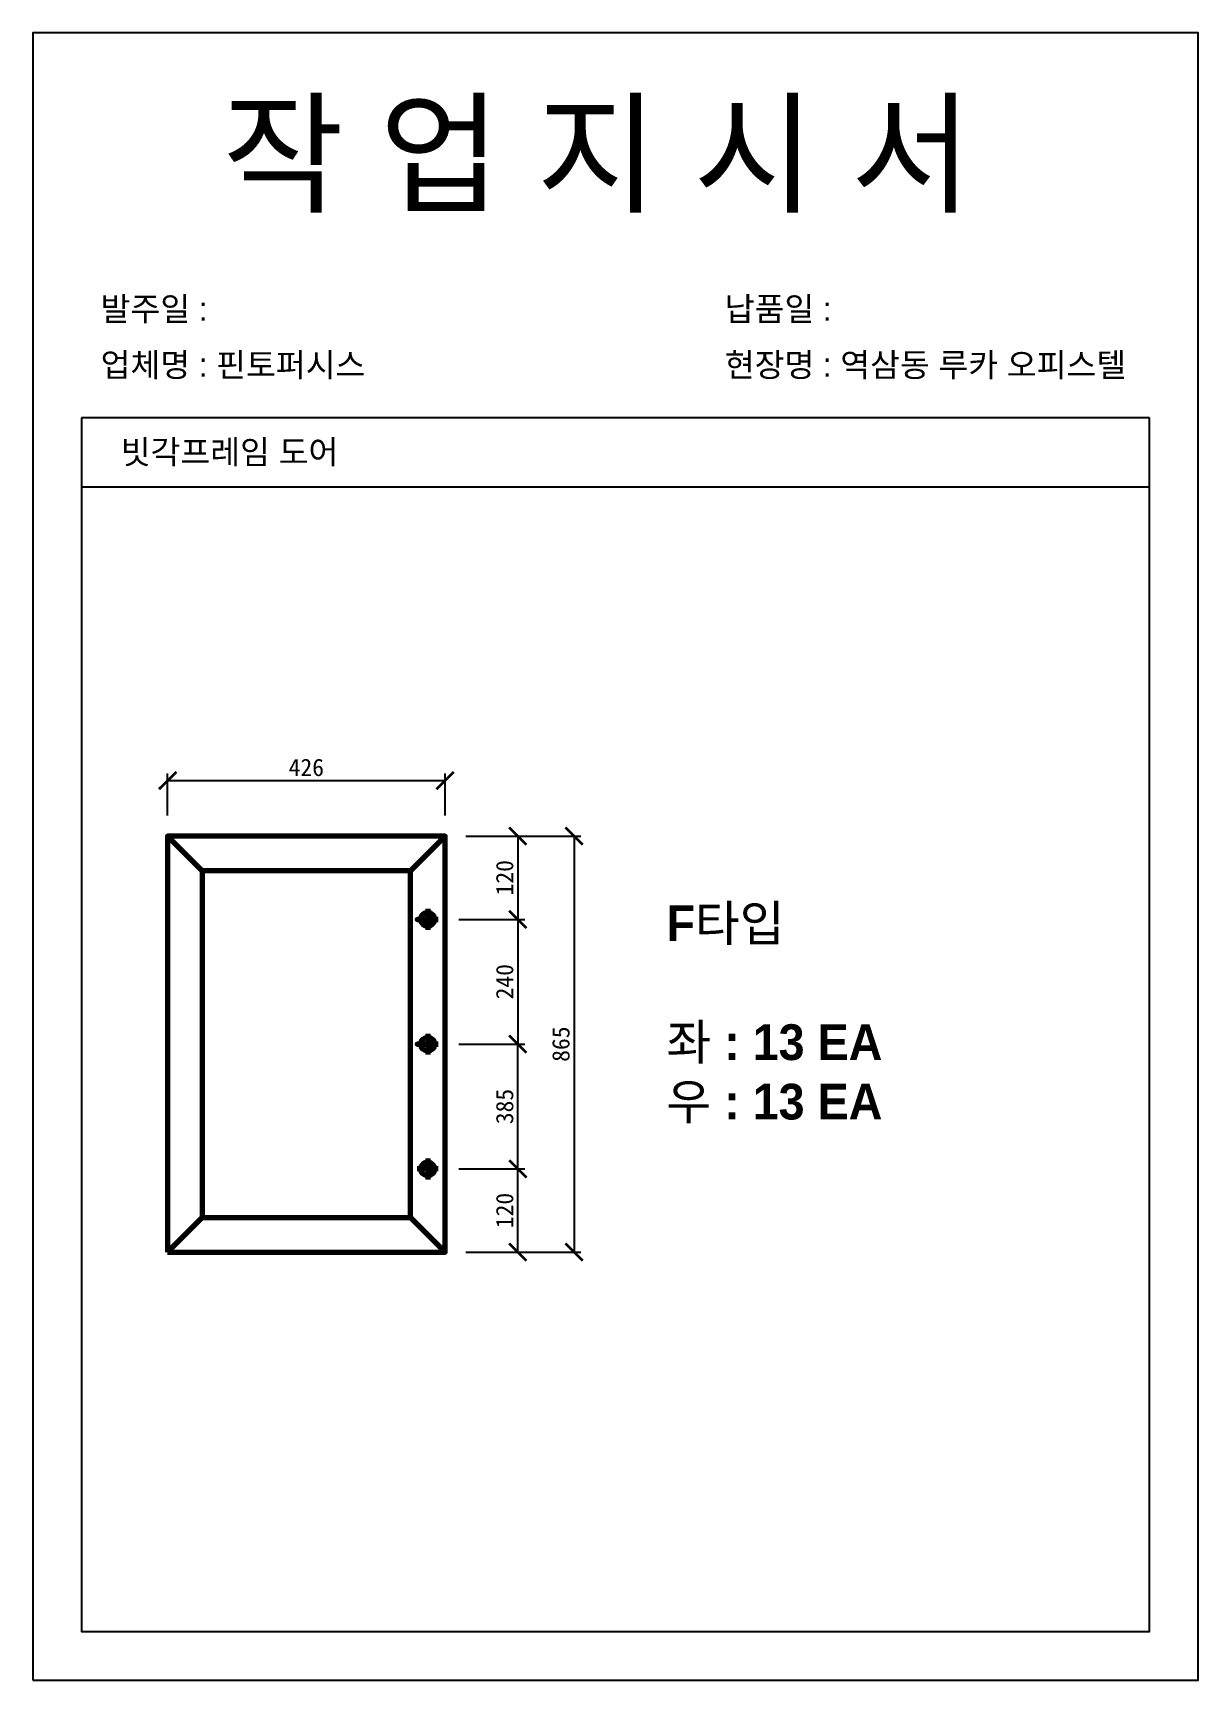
# Model space of a CAD drawing. Header units: millimetres. Extents: x -44117 to 256353, y -2095463 to 65325.
# Drawn here: x 9448 to 11128, y -5915 to -3539 of the extents above; entities that cross this region are included whole.
import ezdxf

# ---------------------------------------------------------------- set-up
doc = ezdxf.new("R2010")
doc.units = ezdxf.units.MM
doc.header["$LTSCALE"] = 10
doc.layers.add('Layer1', color=7, linetype='Continuous', lineweight=70)
doc.dimstyles.new('ISO-25', dxfattribs={"dimtxt": 2.5, "dimasz": 2.5, "dimexe": 1, "dimexo": 1, "dimtad": 1, "dimtxsty": 'Standard', "dimblk": 'ARCHTICK', "dimcen": 2.5, "dimadec": 0, "dimazin": 0, "dimtfac": 1, "dimtmove": 0, "dimatfit": 3, "dimfxl": 0, "dimarcsym": 0})

msp = doc.modelspace()

# ---------------------------------------------------------------- texts
at = {"attachment_point": 1}
for s, heights, insert, char_height in [('{\\fGulim|b0|i0|c129|p50;작 업 지 시 서}', [-155.84554], (9721.1349, -3643.50751), 140), ('{\\fGulim|b0|i0|c129|p50;발주일 :}', [-38.18216], (9545.92555, -3920.22793), 34.3), ('{\\fGulim|b0|i0|c129|p50;납품일 :}', [-37.67976], (10445.90353, -3920.22793), 34.3), ('{\\fGulim|b0|i0|c129|p50;업체명 : 핀토퍼시스}', [-38.2735], (9545.92555, -4000.88411), 34.3), ('{\\fGulim|b0|i0|c129|p50;현장명 : 역삼동 루카 오피스텔}', [-38.31917], (10445.90353, -4000.88411), 34.3), ('{\\fGulim|b0|i0|c129|p50;빗각프레임 도어}', [-38.36485], (9574.88813, -4126.75268), 34.3), ('{\\fGulim|b1|i0|c129|p50;F타입\\P\\P좌 : 13 EA\\P우 : 13 EA}', [-318.15972], (10361.72241, -4797.86692), 51.45)]:
    msp.add_mtext_dynamic_manual_height_columns(s, width=3307.3198183, gutter_width=12.5, heights=heights, dxfattribs=dict(at, insert=insert, char_height=char_height))

# ---------------------------------------------------------------- blocks, each defined once
blk = doc.blocks.new('_ArchTick')
at = {"color": 0, "linetype": 'ByBlock', "const_width": 0.15}
blk.add_lwpolyline([(-0.5, -0.5), (0.5, 0.5)], dxfattribs=at)
blk = doc.blocks.new('*D424')
at = {"color": 0, "lineweight": -2}
for p, q in [((9642.5, -4668), (9642.5, -4607.8)), ((10042.5, -4668), (10042.5, -4607.8)), ((9642.5, -4617.8), (10042.5, -4617.8))]:
    blk.add_line(p, q, dxfattribs=at)
at = {"layer": 'Defpoints', "color": 0}
for p in [(10042.5, -4617.8), (9642.5, -4698), (10042.5, -4698)]:
    blk.add_point(p, dxfattribs=at)
at = {"color": 0, "lineweight": -2, "xscale": 25, "yscale": 25, "zscale": 25, "rotation": 180}
blk.add_blockref('_ArchTick', (9642.5, -4617.8), dxfattribs=at)
at = {"color": 0, "lineweight": -2, "xscale": 25, "yscale": 25, "zscale": 25}
blk.add_blockref('_ArchTick', (10042.5, -4617.8), dxfattribs=at)
at = {"color": 0, "insert": (9842.5, -4599), "char_height": 25, "attachment_point": 5}
blk.add_mtext('426', dxfattribs=at)
blk = doc.blocks.new('*D425')
at = {"color": 0, "lineweight": -2}
for p, q in [((10062.5, -5178), (10157.4, -5178)), ((10147.4, -5298), (10147.4, -5178)), ((10072.5, -5298), (10157.4, -5298))]:
    blk.add_line(p, q, dxfattribs=at)
at = {"layer": 'Defpoints', "color": 0}
for p in [(10032.5, -5178), (10147.4, -5178), (10042.5, -5298)]:
    blk.add_point(p, dxfattribs=at)
at = {"color": 0, "lineweight": -2, "xscale": 25, "yscale": 25, "zscale": 25}
for p, rotation in [((10147.4, -5178), 90), ((10147.4, -5298), 270)]:
    blk.add_blockref('_ArchTick', p, dxfattribs=dict(at, rotation=rotation))
at = {"color": 0, "insert": (10128.6, -5238), "char_height": 25, "attachment_point": 5, "rotation": 90}
blk.add_mtext('120', dxfattribs=at)
blk = doc.blocks.new('*D420')
at = {"color": 0, "lineweight": -2}
for p, q in [((10072.5, -4698), (10157.4, -4698)), ((10147.4, -4698), (10147.4, -4818)), ((10062.5, -4818), (10157.4, -4818))]:
    blk.add_line(p, q, dxfattribs=at)
at = {"layer": 'Defpoints', "color": 0}
for p in [(10042.5, -4698), (10032.5, -4818), (10147.4, -4818)]:
    blk.add_point(p, dxfattribs=at)
at = {"color": 0, "lineweight": -2, "xscale": 25, "yscale": 25, "zscale": 25}
for p, rotation in [((10147.4, -4698), 90), ((10147.4, -4818), 270)]:
    blk.add_blockref('_ArchTick', p, dxfattribs=dict(at, rotation=rotation))
at = {"color": 0, "insert": (10128.6, -4758), "char_height": 25, "attachment_point": 5, "rotation": 90}
blk.add_mtext('120', dxfattribs=at)
blk = doc.blocks.new('*D421')
at = {"color": 0, "lineweight": -2}
for p, q in [((10072.5, -4698), (10238.5, -4698)), ((10228.5, -4698), (10228.5, -5298)), ((10072.5, -5298), (10238.5, -5298))]:
    blk.add_line(p, q, dxfattribs=at)
at = {"layer": 'Defpoints', "color": 0}
for p in [(10042.5, -4698), (10042.5, -5298), (10228.5, -5298)]:
    blk.add_point(p, dxfattribs=at)
at = {"color": 0, "lineweight": -2, "xscale": 25, "yscale": 25, "zscale": 25}
for p, rotation in [((10228.5, -4698), 90), ((10228.5, -5298), 270)]:
    blk.add_blockref('_ArchTick', p, dxfattribs=dict(at, rotation=rotation))
at = {"color": 0, "insert": (10209.7, -4998), "char_height": 25, "attachment_point": 5, "rotation": 90}
blk.add_mtext('865', dxfattribs=at)
blk = doc.blocks.new('*D422')
at = {"color": 0, "lineweight": -2}
for p, q in [((10062.5, -4998), (10157.4, -4998)), ((10147.4, -5178), (10147.4, -4998)), ((10062.5, -5178), (10157.4, -5178))]:
    blk.add_line(p, q, dxfattribs=at)
at = {"layer": 'Defpoints', "color": 0}
for p in [(10032.5, -4998), (10147.4, -4998), (10032.5, -5178)]:
    blk.add_point(p, dxfattribs=at)
at = {"color": 0, "lineweight": -2, "xscale": 25, "yscale": 25, "zscale": 25}
for p, rotation in [((10147.4, -4998), 90), ((10147.4, -5178), 270)]:
    blk.add_blockref('_ArchTick', p, dxfattribs=dict(at, rotation=rotation))
at = {"color": 0, "insert": (10128.6, -5088), "char_height": 25, "attachment_point": 5, "rotation": 90}
blk.add_mtext('385', dxfattribs=at)
blk = doc.blocks.new('*D423')
at = {"color": 0, "lineweight": -2}
for p, q in [((10062.5, -4818), (10157.4, -4818)), ((10147.4, -4818), (10147.4, -4998)), ((10062.5, -4998), (10157.4, -4998))]:
    blk.add_line(p, q, dxfattribs=at)
at = {"layer": 'Defpoints', "color": 0}
for p in [(10032.5, -4818), (10032.5, -4998), (10147.4, -4998)]:
    blk.add_point(p, dxfattribs=at)
at = {"color": 0, "lineweight": -2, "xscale": 25, "yscale": 25, "zscale": 25}
for p, rotation in [((10147.4, -4818), 90), ((10147.4, -4998), 270)]:
    blk.add_blockref('_ArchTick', p, dxfattribs=dict(at, rotation=rotation))
at = {"color": 0, "insert": (10128.6, -4908), "char_height": 25, "attachment_point": 5, "rotation": 90}
blk.add_mtext('240', dxfattribs=at)

# ---------------------------------------------------------------- dimensions: what is measured, and where the dimension line sits
dim = msp.add_linear_dim(base=(10042.54602, -4617.78097), p1=(9642.54602, -4698.04077), p2=(10042.54602, -4698.04077), text='426', dimstyle='ISO-25', override={"dimscale": 10, "dimexo": 3})
dim.commit()
dim.dimension.update_dxf_attribs({"geometry": '*D424', "text_midpoint": (9842.54602, -4599.03097)})
for base, p1, p2, picture, middle in [((10147.39133, -4818.04077), (10042.54602, -4698.04077), (10032.54602, -4818.04077), '*D420', (10128.64133, -4758.04077)), ((10147.39133, -5178.04077), (10042.54602, -5298.04077), (10032.54602, -5178.04077), '*D425', (10128.64133, -5238.04077))]:
    dim = msp.add_linear_dim(base=base, p1=p1, p2=p2, angle=90, dimstyle='ISO-25', override={"dimscale": 10, "dimexo": 3})
    dim.commit()
    dim.dimension.update_dxf_attribs({"geometry": picture, "text_midpoint": middle})
for base, p1, p2, text, picture, middle in [((10228.46601, -5298.04077), (10042.54602, -4698.04077), (10042.54602, -5298.04077), '865', '*D421', (10209.71601, -4998.04077)), ((10147.39133, -4998.04077), (10032.54602, -4818.04077), (10032.54602, -4998.04077), '240', '*D423', (10128.64133, -4908.04077)), ((10147.39133, -4998.04077), (10032.54602, -5178.04077), (10032.54602, -4998.04077), '385', '*D422', (10128.64133, -5088.04077))]:
    dim = msp.add_linear_dim(base=base, p1=p1, p2=p2, angle=90, text=text, dimstyle='ISO-25', override={"dimscale": 10, "dimexo": 3})
    dim.commit()
    dim.dimension.update_dxf_attribs({"geometry": picture, "text_midpoint": middle})

# ---------------------------------------------------------------- linework, layer by layer
for p, q in [((11058.3283, -4094.51472), (9518.3283, -4094.51472)), ((11058.3283, -4194.51472), (9518.3283, -4194.51472))]:
    msp.add_line(p, q)
msp.add_lwpolyline([(9448.3283, -5915.345), (11128.3283, -5915.345), (11128.3283, -3539.345), (9448.3283, -3539.345)], close=True)
msp.add_lwpolyline([(9518.3283, -4094.51472), (9518.3283, -5845.345), (11058.3283, -5845.345), (11058.3283, -4094.51472)])
at = {"layer": 'Layer1'}
for p, q in [((9692.54602, -4748.04077), (9642.54602, -4698.04077)), ((9992.54602, -4748.04077), (10042.54602, -4698.04077)), ((10017.54602, -4803.04077), (10017.54602, -4833.04077)), ((10017.54602, -4983.04077), (10017.54602, -5013.04077)), ((10032.54602, -5178.04077), (10002.54602, -5178.04077)), ((10017.54602, -5163.04077), (10017.54602, -5193.04077)), ((9692.54602, -5248.04077), (9642.54602, -5298.04077)), ((10042.54602, -5298.04077), (9992.54602, -5248.04077))]:
    msp.add_line(p, q, dxfattribs=at)
for points in [[(9642.54602, -5298.04077), (10042.54602, -5298.04077), (10042.54602, -4698.04077), (9642.54602, -4698.04077)], [(9692.54602, -5248.04077), (9992.54602, -5248.04077), (9992.54602, -4748.04077), (9692.54602, -4748.04077)], [(10032.54602, -4818.04077), (10002.54602, -4818.04077)], [(10032.54602, -4998.04077), (10002.54602, -4998.04077)]]:
    msp.add_lwpolyline(points, close=True, dxfattribs=at)
for centre in [(10017.54602, -4818.04077), (10017.54602, -4998.04077), (10017.54602, -5178.04077)]:
    msp.add_circle(centre, 10, dxfattribs=at)

msp.set_redraw_order([(e.dxf.handle, doc.entitydb.next_handle()) for e in msp.query("TEXT MTEXT ATTDEF DIMENSION ARC_DIMENSION")])  # texts and dimensions are drawn at this point

doc.saveas('drawing.dxf')
